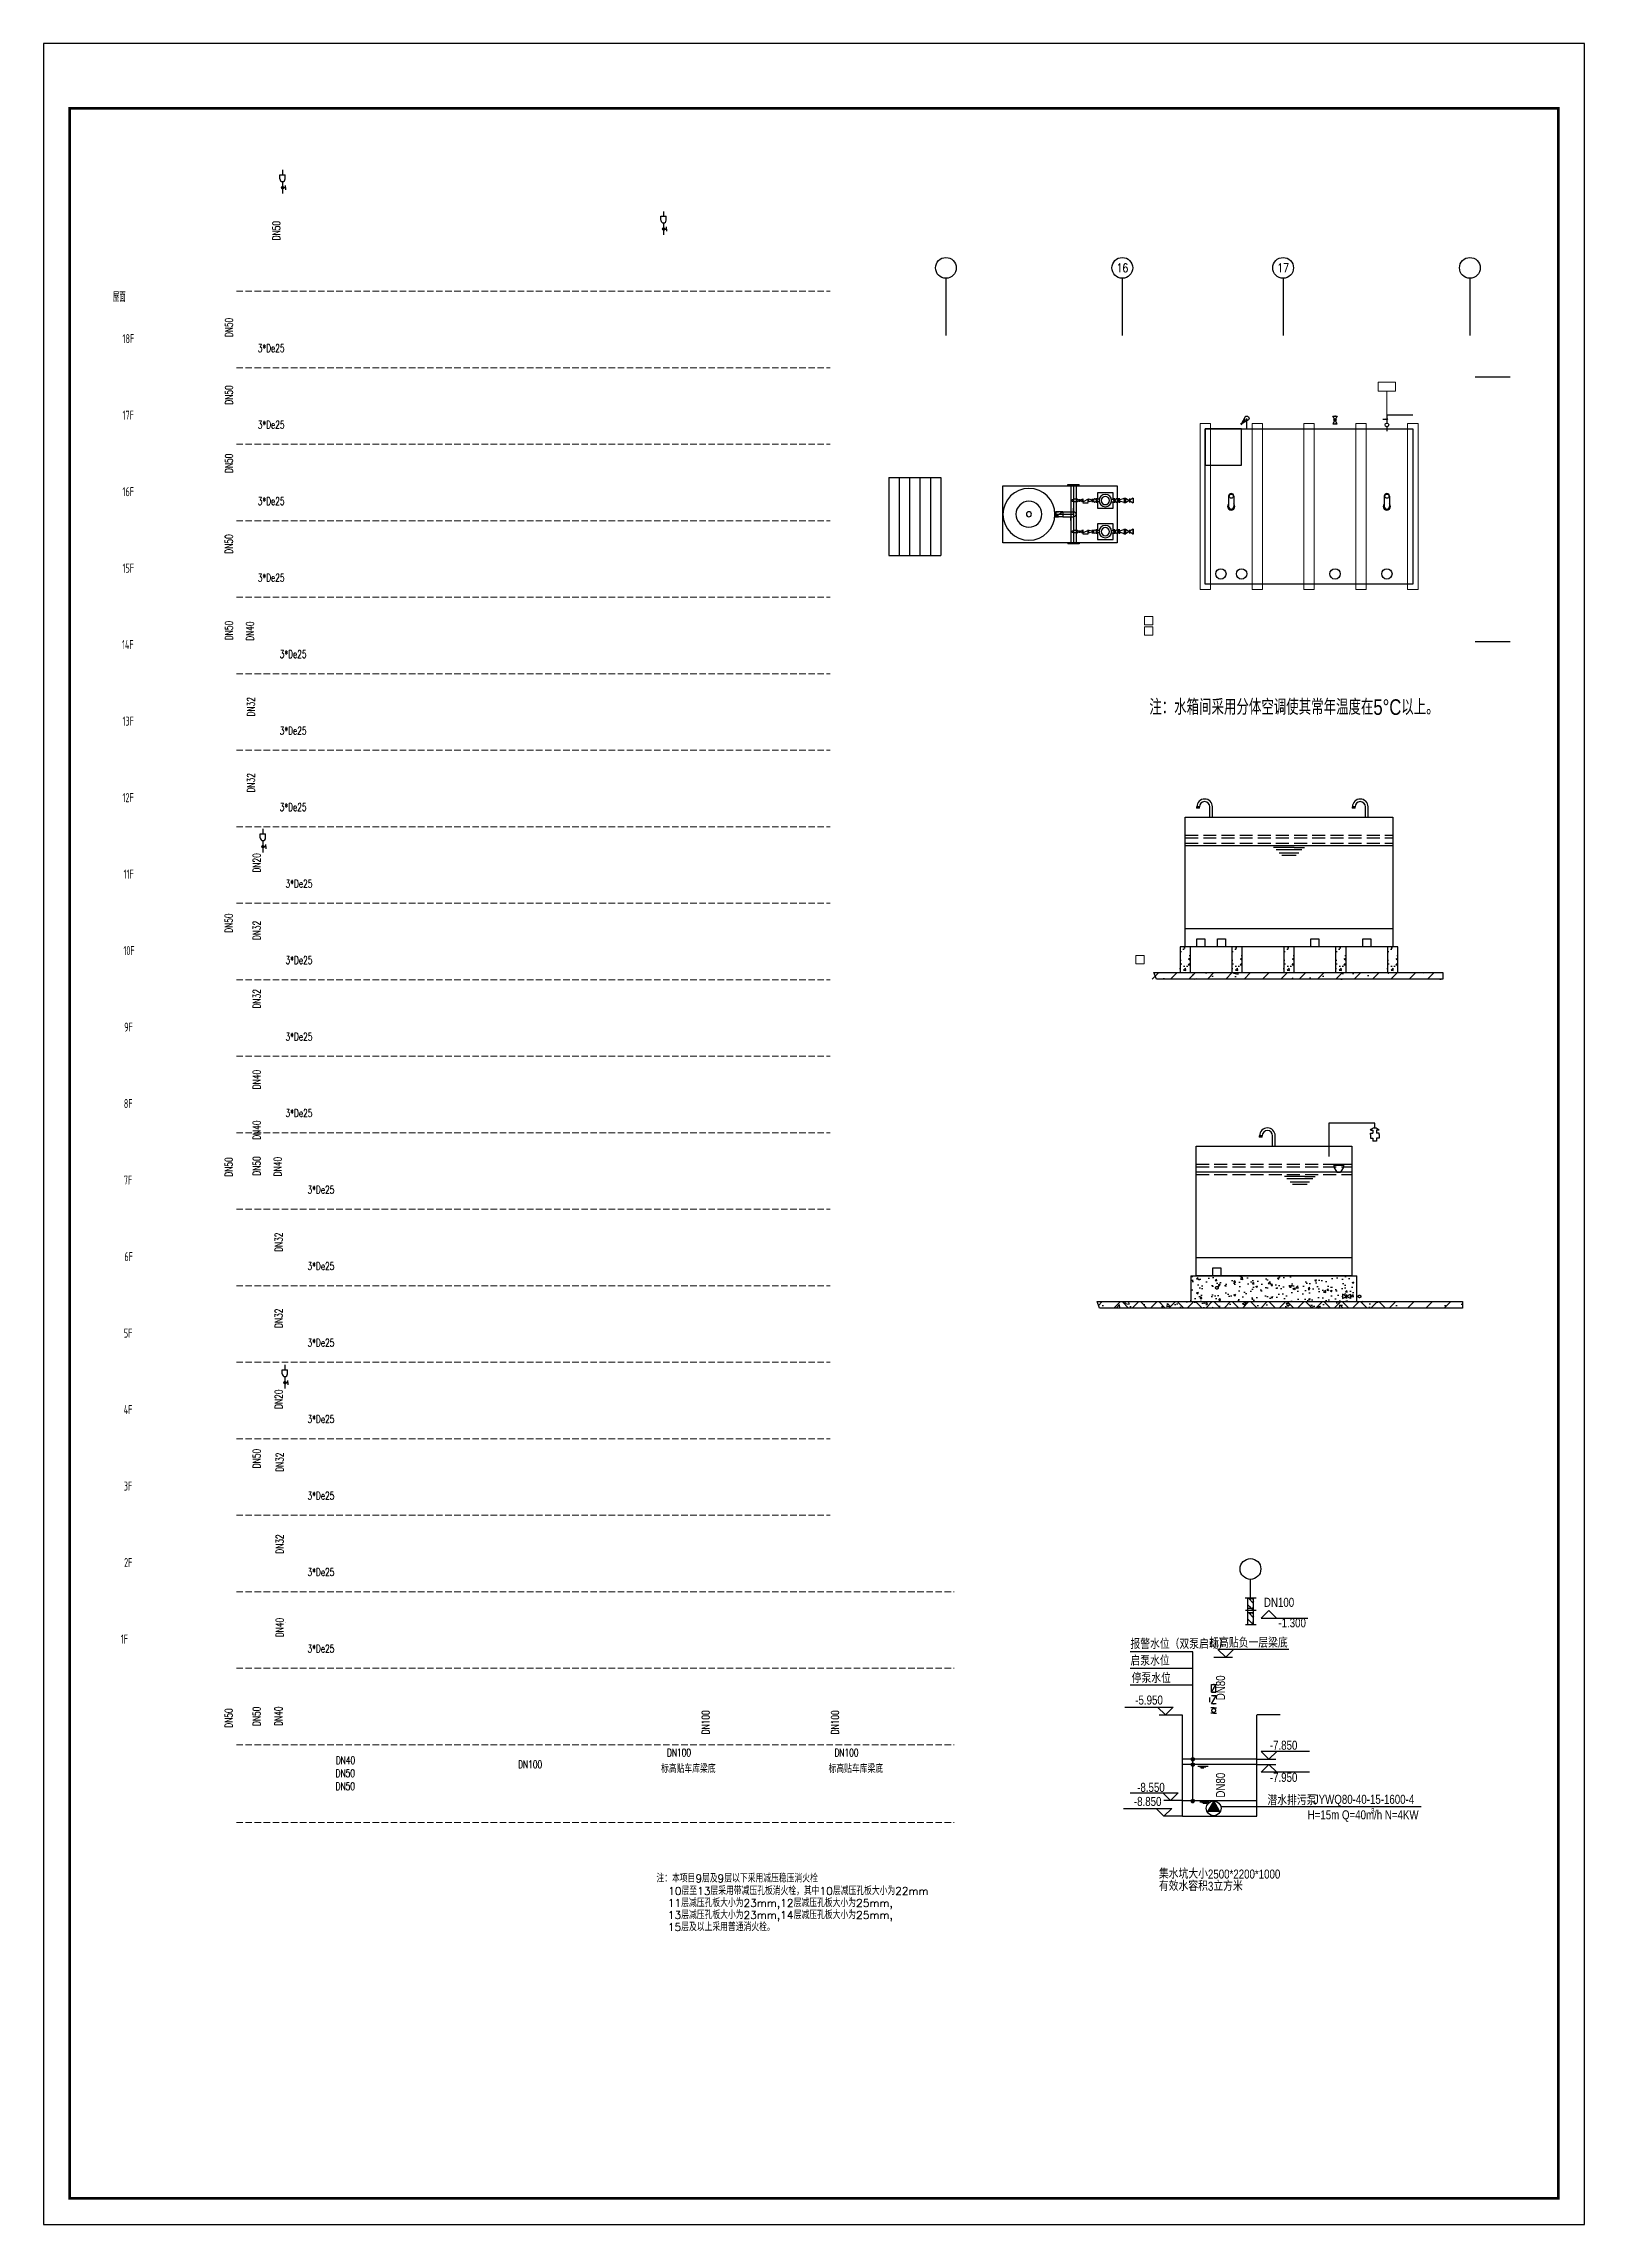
# Model space of a CAD drawing. Extents: x 115549 to 768939, y -502199 to 402497.
# Drawn here: x 181745 to 241145, y -136803 to -52703 of the extents above; entities that cross this region are included whole.
import ezdxf
from ezdxf.enums import TextEntityAlignment as Align

# ---------------------------------------------------------------- set-up
doc = ezdxf.new("R2010")
doc.units = 0
doc.header["$LTSCALE"] = 1000
doc.header["$MEASUREMENT"] = 0
for name, pattern in [('__DASH', [0.35, 0.25, -0.1]), ('CENTER2', [1.125, 0.75, -0.125, 0.125, -0.125]), ('DASH', [0.35, 0.25, -0.1])]:
    doc.linetypes.add(name, pattern=pattern)
for name, color, linetype in [('AXIS', 3, 'Continuous'), ('AXIS_TEXT', 7, 'Continuous'), ('DET1', 1, 'Continuous'), ('DIM1', 3, 'Continuous'), ('EQUIP_管件', 7, 'Continuous'), ('EQUIP_阀门', 7, 'Continuous'), ('G', 3, 'Continuous'), ('Gps-给水设备', 2, 'Continuous'), ('GPS-给水高压', 90, 'Continuous'), ('GPS-设备', 2, 'Continuous'), ('gps-附件', 4, 'Continuous'), ('GPS－标注', 4, 'Continuous'), ('PIPE-双管', 4, 'Continuous'), ('PIPE-废水', 31, 'DASH'), ('PIPE-消防', 1, 'CENTER2'), ('PIPE-给水', 3, 'Continuous'), ('PUB_TEXT', 7, 'Continuous'), ('PUB_TITLE', 4, 'Continuous'), ('S_SURFACE', 6, 'Continuous'), ('TWT_DOTE', 5, 'Continuous'), ('TWT_TEXT', 7, 'Continuous'), ('VALVE_喷淋', 7, 'Continuous'), ('VALVE_废水', 7, 'Continuous'), ('WINDOW', 4, 'Continuous'), ('剪力墙', 252, 'Continuous'), ('填充', 8, 'Continuous'), ('校审', 1, 'Continuous'), ('楼板填充', 8, 'Continuous')]:
    doc.layers.add(name, color=color, linetype=linetype)
doc.layers.add('水箱条件', color=6, linetype='Continuous', lineweight=9)
doc.layers.add('给排水', color=6, linetype='Continuous', lineweight=9)
doc.styles.add('_TCH_AXIS', font='COMPLEX', dxfattribs={"bigfont": 'GBCBIG'})
doc.styles.add('_TCH_DIM', font='SIMPLEX', dxfattribs={"bigfont": 'GBCBIG'})
doc.styles.add('_TEL_DIM', font='SIMPLEX', dxfattribs={"width": 0.8, "height": 3.5, "bigfont": 'HZTXT'})
doc.styles.add('COMPLEX', font='COMPLEX')
doc.styles.get("Standard").update_dxf_attribs({"font": 'gbenor.shx', "bigfont": 'gbcbig.shx'})
doc.styles.add('给排水', font='sim.shx', dxfattribs={"width": 0.8, "bigfont": 'hztxt.shx'})

msp = doc.modelspace()

# ---------------------------------------------------------------- texts
at = {"color": 7, "style": '_TEL_DIM', "width": 0.8}
for s, p in [('报警水位（双泵启动）', (223644.5, -114606.9)), ('启泵水位', (223644.5, -115250.5)), ('停泵水位', (223692.9, -115924.1)), ('潜水排污泵', (228925.1, -120633.3))]:
    msp.add_text(s, height=350, dxfattribs=at).set_placement(p)
at = {"layer": 'PUB_TEXT', "width": 0.7}
for s, p in [('屋面', (184415.3, -62656.8)), ('18F', (184787.7, -64255.8)), ('17F', (184787.7, -67205.8)), ('16F', (184787.7, -70155.8)), ('15F', (184787.7, -73105.8)), ('14F', (184767.3, -76055.8)), ('13F', (184787.7, -79005.8)), ('12F', (184787.7, -81955.8)), ('11F', (184828.5, -84905.8)), ('10F', (184822.7, -87855.8)), ('9F', (184851.5, -90805.8)), ('8F', (184837.3, -93755.8)), ('7F', (184837.3, -96705.8)), ('6F', (184859.9, -99655.8)), ('5F', (184837.3, -102605.8)), ('4F', (184834.3, -105555.8)), ('3F', (184837.3, -108505.8)), ('2F', (184846.9, -111455.8)), ('1F', (184719.9, -114405.8))]:
    msp.add_text(s, height=350, rotation=360, dxfattribs=at).set_placement(p)
at = {"layer": 'TWT_TEXT', "style": '_TCH_DIM', "width": 0.705882}
for s, height, p in [('DN50', 297.5, (190864.2, -60289.6)), ('DN50', 297.5, (189036.9, -64021.7)), ('DN50', 297.5, (189036.9, -66626.5)), ('DN50', 297.5, (189036.9, -69263.5)), ('DN50', 300, (189036.9, -72377.9)), ('DN50', 297.5, (189036.9, -75710.5)), ('DN40', 297.5, (189848.1, -75733)), ('DN32', 297.5, (189883.6, -78649.8)), ('DN32', 297.5, (189883.6, -81583.8)), ('DN20', 297.5, (190109.1, -84671.7)), ('DN50', 297.5, (189030.1, -86994.1)), ('DN32', 297.5, (190109.1, -87276.5)), ('DN32', 297.5, (190109.1, -89913.5)), ('DN40', 300, (190109.1, -93027.9)), ('DN40', 297.5, (190109.1, -94978)), ('DN50', 297.5, (189030.1, -96398.7)), ('DN50', 297.5, (190109.1, -96360.5)), ('DN40', 297.5, (190920.3, -96383)), ('DN32', 297.5, (190955.8, -99299.8)), ('DN32', 297.5, (190955.8, -102233.8)), ('DN20', 297.5, (190955.8, -105356.4)), ('DN50', 297.5, (190102.3, -107644.1)), ('DN32', 297.5, (190995.1, -107783.3)), ('DN32', 297.5, (190995.1, -110939.8)), ('DN40', 297.5, (190995.1, -114159.2)), ('DN50', 297.5, (190102.3, -117583.8)), ('DN40', 297.5, (190949, -117578.5)), ('DN50', 297.5, (189030.1, -117649.9)), ('DN100', 297.5, (207415.8, -117906.3)), ('DN100', 297.5, (212406.1, -117906.3))]:
    msp.add_text(s, height=height, rotation=90, dxfattribs=at).set_placement(p)
at = {"layer": 'TWT_TEXT', "style": '_TCH_DIM'}
for s, width, p in [('3*De25', 0.705882, (190000.3, -64596.6)), ('3*De25', 0.705882, (190000.3, -67546.6)), ('3*De25', 0.705882, (190000.3, -70496.6)), ('3*De25', 0.705882, (190000.3, -73446.6)), ('3*De25', 0.705882, (190847, -76396.6)), ('3*De25', 0.705882, (190847, -79346.6)), ('3*De25', 0.705882, (190847, -82296.6)), ('3*De25', 0.705882, (191072.5, -85246.6)), ('3*De25', 0.705882, (191072.5, -88196.6)), ('3*De25', 0.705882, (191072.5, -91146.6)), ('3*De25', 0.705882, (191072.5, -94096.6)), ('3*De25', 0.705882, (191919.2, -97046.6)), ('3*De25', 0.705882, (191919.2, -99996.6)), ('3*De25', 0.705882, (191919.2, -102946.6)), ('3*De25', 0.705882, (191919.2, -105896.6)), ('3*De25', 0.705882, (191919.2, -108846.6)), ('3*De25', 0.705882, (191919.2, -111796.6)), ('3*De25', 0.705882, (191919.2, -114746.6)), ('DN100', 0.705882, (205778.5, -118757)), ('DN100', 0.705882, (212235.2, -118757)), ('DN50', 0.705882, (193000.7, -119552.9)), ('DN40', 0.705882, (193010.3, -119052.4)), ('DN100', 0.705882, (200036.9, -119214.2)), ('标高贴车库梁底', 1.01, (205549.1, -119389.7)), ('标高贴车库梁底', 1.01, (212005.8, -119389.7)), ('DN50', 0.705882, (193000.7, -120053.5)), ('注：本项目9层及9层以下采用减压稳压消火栓', 1.01, (205369.9, -123611.6)), ('11层减压孔板大小为23mm,12层减压孔板大小为25mm,', 1.01, (205810, -124558.9)), ('10层至13层采用带减压孔板消火栓，其中10层减压孔板大小为22mm', 1.01, (205821.1, -124094.4)), ('13层减压孔板大小为23mm,14层减压孔板大小为25mm,', 1.01, (205810, -125023.3)), ('15层及以上采用普通消火栓。', 1.01, (205810, -125487.7))]:
    msp.add_text(s, height=297.5, dxfattribs=dict(at, width=width)).set_placement(p)
at = {"layer": 'TWT_TEXT', "color": 3, "style": '给排水', "width": 0.8}
msp.add_text('DN100', height=350, dxfattribs=at).set_placement((229374.4, -112987.9), align=Align.CENTER)
for s, height, p in [('-1.300', 350, (229348, -113777.7)), ('JYWQ80-40-15-1600-4', 350, (230714.4, -120584.8)), ('H=15m Q=40m/h N=4KW', 350, (230477.9, -121182.8)), ('3', 175, (232924.8, -120926.2)), ('集水坑大小2500*2200*1000', 350, (224742.5, -123468.9)), ('有效水容积3立方米', 350, (224742.5, -123938.4))]:
    msp.add_text(s, height=height, dxfattribs=at).set_placement(p)
for s, p in [('标高贴负一层梁底', (229707.9, -114558.6)), ('-5.950', (224893.5, -116756.6)), ('-7.850', (230080.5, -118498.4)), ('-7.950', (230080.5, -119738)), ('-8.550', (224967, -120124.3)), ('-8.850', (224840, -120667.1))]:
    msp.add_text(s, height=350, dxfattribs=at).set_placement(p, align=Align.RIGHT)
for p in [(227293, -116110.8), (227293, -119865.3, 3000)]:
    msp.add_text('DN80', height=350, rotation=90, dxfattribs=at).set_placement(p, align=Align.CENTER)

# ---------------------------------------------------------------- blocks, each defined once
blk = doc.blocks.new('*X1063')
at = {"color": 0}
for p, q in [((67765, 41337), (67838, 41410)), ((67846, 41260), (67765, 41341)), ((67766, 41321), (67854, 41409)), ((67828, 41261), (67766, 41323)), ((67861, 41263), (67768, 41356)), ((67769, 41358), (67817, 41406)), ((67770, 41307), (67868, 41405)), ((67874, 41268), (67773, 41369)), ((67776, 41295), (67880, 41399)), ((67799, 41272), (67777, 41294)), ((67885, 41275), (67780, 41380)), ((67784, 41285), (67890, 41391)), ((67894, 41283), (67788, 41389)), ((67793, 41277), (67898, 41382)), ((67902, 41293), (67798, 41397)), ((67804, 41269), (67906, 41371)), ((67908, 41304), (67809, 41403)), ((67816, 41264), (67911, 41359)), ((67913, 41318), (67822, 41408)), ((67830, 41261), (67914, 41345)), ((67915, 41333), (67838, 41410)), ((67848, 41260), (67914, 41327)), ((67913, 41353), (67858, 41408)), ((67872, 41267), (67908, 41303))]:
    blk.add_line(p, q, dxfattribs=at)
blk = doc.blocks.new('$Standard$00000035')
at = {"layer": 'DET1'}
for p, q in [((-121, 856), (121, 856)), ((-121, 663), (-121, 856)), ((36, 264), (132, 264)), ((121, 663), (121, 856)), ((132, 264), (132, 367)), ((132, 264), (132, 161))]:
    blk.add_line(p, q, dxfattribs=at)
blk.add_circle((0, 264), 53.3, dxfattribs=at)
blk.add_arc((0, 663), 121, 180, 0, dxfattribs=at)
at = {"layer": 'G', "linetype": 'Continuous'}
for p, q in [((0, 1075), (0, 856)), ((0, 539), (0, 0))]:
    blk.add_line(p, q, dxfattribs=at)
at = {"layer": 'DET1', "xscale": 0.6826941818217165, "yscale": 0.6826941818217165, "zscale": 0.6826941818217165}
blk.add_blockref('*X1063', (-46313, -27955), dxfattribs=at)
blk = doc.blocks.new('$ATTACHMENT$00000350')
at = {"color": 6, "xscale": 0.7000000000116415, "yscale": 0.7000000000116415, "zscale": 0.7000000000116415}
blk.add_blockref('$Standard$00000035', (0, 0), dxfattribs=at)
blk = doc.blocks.new('$VALVE$00000447')
for p, q in [((-82, 0), (-82, 90)), ((-82, 0), (-82, -90)), ((82, 0), (82, 90)), ((82, 0), (82, -90))]:
    blk.add_line(p, q)
blk.add_circle((0, 0), 60.1)
for p in [(-82, 0), (82, 0)]:
    blk.add_point(p)
blk = doc.blocks.new('$VALVE$00000315')
blk.add_line((-75, 125), (75, 125))
blk.add_lwpolyline([(-125, -75), (-125, 75), (125, -75), (125, 75)])
for p in [(-125, 0), (125, 0)]:
    blk.add_point(p)
blk.add_solid([(0, 125), (0, 150), (75, 125)])
blk = doc.blocks.new('$VALVE$00000316')
for p, q in [((-125, 72), (125, -72)), ((-125, 72), (-125, -72)), ((-125, 72), (125, 72)), ((125, 72), (125, -72)), ((-125, -72), (125, -72))]:
    blk.add_line(p, q)
at = {"const_width": 21.1}
blk.add_lwpolyline([(-11, 0, 1), (11, 0, 1)], format="xyb", close=True, dxfattribs=at)
for p in [(-125, 0), (125, 0)]:
    blk.add_point(p)
at = {"color": 7, "flags": 9}
for tag in ['XSIZE', 'YSIZE']:
    blk.add_attdef(tag, (0, 0), '', height=0.5, dxfattribs=at)
blk = doc.blocks.new('_AXISO')
blk.add_circle((0, 0), 0.5)
at = {"layer": 'AXIS_TEXT', "style": 'COMPLEX', "width": 1.041667}
blk.add_attdef('A', text='', height=0.56, dxfattribs=at).set_placement((-0.25, -0.28), (0.25, -0.28), align=Align.FIT)
blk = doc.blocks.new('fsdfrew')
at = {"layer": '水箱条件'}
for points in [[(3534011, 801065), (3534211, 801065), (3534211, 797865), (3534011, 797865)], [(3535011, 801065), (3535211, 801065), (3535211, 797865), (3535011, 797865)], [(3536011, 801065), (3536211, 801065), (3536211, 797865), (3536011, 797865)], [(3537011, 801065), (3537211, 801065), (3537211, 797865), (3537011, 797865)], [(3538011, 801065), (3538211, 801065), (3538211, 797865), (3538011, 797865)], [(3538111, 800965), (3538111, 797965), (3534111, 797965), (3534111, 800965)]]:
    blk.add_lwpolyline(points, close=True, dxfattribs=at)
blk = doc.blocks.new('$VALVE$00000296')
for points in [[(-125, 72), (-125, -72), (125, 72), (125, -72), (-125, 72)], [(0, 60), (0, -64)]]:
    blk.add_lwpolyline(points)
for p in [(-125, 0), (125, 0)]:
    blk.add_point(p)
blk = doc.blocks.new('$VALVE$00000642')
for p, q in [((-0.87, 0.5), (0.87, 0.5)), ((-0.87, 0.5), (0.87, -0.5)), ((-0.87, 0.5), (-0.87, -0.5)), ((0.87, 0.5), (0.87, -0.5)), ((-0.87, -0.5), (0.87, -0.5))]:
    blk.add_line(p, q)
at = {"const_width": 0.146}
blk.add_lwpolyline([(-0.07, 0, 1), (0.07, 0, 1)], format="xyb", close=True, dxfattribs=at)
for p in [(-0.87, 0), (0.87, 0)]:
    blk.add_point(p)
at = {"color": 7, "flags": 9}
for tag in ['YSIZE', 'XSIZE']:
    blk.add_attdef(tag, (0, 0), '', height=0.00347, dxfattribs=at)
blk = doc.blocks.new('fiojfr')
at = {"layer": 'PIPE-双管'}
for p, q in [((732, 0), (732, 22)), ((952, 22), (732, 22)), ((952, 0), (732, 0)), ((792, 0), (792, -1100)), ((892, 0), (892, -1100)), ((952, 0), (952, 22)), ((792, -430), (792, -670)), ((1048, -500), (842, -500)), ((1048, -600), (842, -600)), ((892, -430), (892, -500)), ((892, -670), (892, -600)), ((1203, -500), (1129, -500)), ((1203, -600), (1129, -600)), ((732, -1100), (952, -1100)), ((732, -1100), (732, -1122)), ((732, -1122), (952, -1122)), ((952, -1100), (952, -1122))]:
    blk.add_line(p, q, dxfattribs=at)
at = {"layer": 'TWT_DOTE'}
for p, q in [((842, 0), (842, -1100)), ((842, -550), (842, -430)), ((842, -550), (842, -670)), ((1200, -550), (846, -550))]:
    blk.add_line(p, q, dxfattribs=at)
at = {"layer": 'WINDOW'}
blk.add_lwpolyline([(0, 0), (0, -1100), (2200, -1100), (2200, 0)], close=True, dxfattribs=at)
at = {"layer": '剪力墙', "color": 3}
for p, q in [((-311, -240, 0), (-311, -327, 0)), ((-311, -240, 0), (-311, -327, 0)), ((-161, -240, 0), (-311, -327, 0)), ((-311, -240, 0), (-161, -327, 0)), ((-236, -248, 0), (-236, -322, 0)), ((-161, -339, 0), (-161, -230, 0)), ((-161, -240, 0), (-161, -327, 0)), ((-144, -339, 0), (-144, -230, 0)), ((-144, -230, 0), (-144, -339, 0)), ((-144, -230, 0), (-144, -339, 0)), ((-144, -243, 0), (-43, -273, 0)), ((-144, -326, 0), (-43, -297, 0)), ((-43, -285), (-43, -240)), ((-43, -320, 0), (-43, -249, 0)), ((-43, -285), (-43, -330)), ((-32, -285), (-32, -240)), ((-32, -285), (-32, -330)), ((50, -285), (50, -240)), ((50, -285), (50, -330)), ((62, -285), (62, -240)), ((110, -261), (62, -261)), ((62, -285), (62, -330)), ((110, -308), (62, -308)), ((344, -261), (384, -261)), ((344, -308), (384, -308)), ((384, -285), (384, -240)), ((384, -285), (384, -330)), ((396, -285), (396, -240)), ((396, -285), (396, -330)), ((462, -285), (462, -250)), ((462, -319), (462, -250)), ((473, -285), (473, -250)), ((473, -319), (473, -250)), ((473, -276), (543, -261)), ((473, -294), (543, -308)), ((543, -319), (543, -250)), ((555, -319), (555, -250)), ((555, -261), (656, -308)), ((555, -336), (658, -336)), ((656, -319), (656, -250)), ((667, -319), (667, -250)), ((667, -308), (768, -261)), ((667, -261), (768, -308)), ((718, -308), (718, -261)), ((768, -319), (768, -250)), ((780, -319), (780, -250)), ((780, -261), (842, -261)), ((780, -308), (842, -308)), ((816, -261), (842, -261)), ((816, -261), (842, -261)), ((816, -308), (842, -308)), ((816, -308), (842, -308)), ((-311, -939, 0), (-311, -830, 0)), ((-311, -840, 0), (-311, -927, 0)), ((-311, -840, 0), (-311, -927, 0)), ((-311, -840, 0), (-161, -927, 0)), ((-161, -840, 0), (-311, -927, 0)), ((-161, -939, 0), (-161, -830, 0)), ((-161, -840, 0), (-161, -927, 0)), ((-144, -830, 0), (-144, -939, 0)), ((-144, -830, 0), (-144, -939, 0)), ((-144, -939, 0), (-144, -830, 0)), ((-43, -885), (-43, -840)), ((-32, -885), (-32, -840)), ((50, -885), (50, -840)), ((62, -885), (62, -840)), ((384, -885), (384, -840)), ((396, -885), (396, -840)), ((-236, -848, 0), (-236, -922, 0)), ((-144, -843, 0), (-43, -873, 0)), ((-144, -926, 0), (-43, -897, 0)), ((-43, -920, 0), (-43, -849, 0)), ((-43, -885), (-43, -930)), ((-32, -885), (-32, -930)), ((50, -885), (50, -930)), ((110, -861), (62, -861)), ((62, -885), (62, -930)), ((110, -908), (62, -908)), ((344, -861), (384, -861)), ((344, -908), (384, -908)), ((384, -885), (384, -930)), ((396, -885), (396, -930)), ((462, -919), (462, -850)), ((462, -885), (462, -850)), ((473, -919), (473, -850)), ((473, -885), (473, -850)), ((473, -876), (543, -861)), ((473, -894), (543, -908)), ((543, -919), (543, -850)), ((555, -919), (555, -850)), ((555, -861), (656, -908)), ((555, -936), (658, -936)), ((656, -919), (656, -850)), ((667, -919), (667, -850)), ((667, -861), (768, -908)), ((667, -908), (768, -861)), ((718, -908), (718, -861)), ((768, -919), (768, -850)), ((780, -919), (780, -850)), ((780, -861), (842, -861)), ((780, -907), (842, -907)), ((816, -861), (842, -861)), ((816, -861), (842, -861)), ((816, -907), (842, -907)), ((816, -907), (842, -907))]:
    blk.add_line(p, q, dxfattribs=at)
for points in [[(77, -261), (77, -135), (377, -135), (377, -261)], [(377, -308), (377, -435), (77, -435), (77, -308)], [(77, -861), (77, -735), (377, -735), (377, -861)], [(377, -908), (377, -1035), (77, -1035), (77, -908)]]:
    blk.add_lwpolyline(points, dxfattribs=at)
for points in [[(658, -336, 0, 10, 0), (627, -336, 10, 10, 0)], [(658, -936, 0, 10, 0), (627, -936, 10, 10, 0)]]:
    blk.add_lwpolyline(points, format="xyseb", dxfattribs=at)
for centre, radius in [((9, -285), 30), ((227, -285), 119), ((227, -285), 79.8), ((428, -285), 30), ((1700, -550), 500), ((1700, -550), 250), ((227, -885), 119), ((227, -885), 79.8), ((1700, -550), 50), ((9, -885), 30), ((428, -885), 30)]:
    blk.add_circle(centre, radius, dxfattribs=at)
for centre, radius, start, end in [((842, -285), 23.4, 270, 90), ((842, -550), 50, 90, 270), ((842, -884), 23.4, 270, 90)]:
    blk.add_arc(centre, radius, start, end, dxfattribs=at)
at = {"layer": 'EQUIP_阀门', "xscale": 75.05553499469534, "yscale": 100, "zscale": 75.05553499469534}
blk.add_blockref('$VALVE$00000642', (1113, -550), dxfattribs=at)
blk = doc.blocks.new('gsgth')
for p, q in [((1283174, -67716), (1283212, -67678)), ((1283318, -67822), (1283193, -67697)), ((1283318, -67822), (1283193, -67697)), ((1283318, -67917), (1283193, -67697)), ((1283413, -67822), (1283193, -67697))]:
    blk.add_line(p, q)
blk.add_circle((1283366, -67870), 67.2)
blk = doc.blocks.new('gsdhydj')
at = {"rotation": 270}
blk.add_blockref('gsgth', (1351630, 1215639), dxfattribs=at)
blk = doc.blocks.new('1')
for p, q in [((341980, 153948), (342980, 153948)), ((341980, 152448), (342980, 152448))]:
    blk.add_line(p, q)
for points in [[(352080, 154891), (352080, 151891), (348080, 151891), (348080, 154891)], [(346380, 152692), (344180, 152692), (344180, 153792), (346380, 153792)]]:
    blk.add_lwpolyline(points, close=True)
for points in [[(341980, 153948), (341980, 152448)], [(342180, 153948), (342180, 152448)], [(342380, 153948), (342380, 152448)], [(342580, 153948), (342580, 152448)], [(342780, 153948), (342780, 152448)], [(342980, 153948), (342980, 152448)]]:
    blk.add_lwpolyline(points)
for centre in [(348380, 152091), (348780, 152091), (350580, 152091), (351580, 152091)]:
    blk.add_circle(centre, 100)
at = {"layer": 'AXIS'}
for p, q in [((343080, 157793), (343080, 156691)), ((346480, 157793), (346480, 156691)), ((349580, 157793), (349580, 156691)), ((353180, 157793), (353180, 156691)), ((353280, 155891), (353954, 155891)), ((353280, 150791), (353954, 150791))]:
    blk.add_line(p, q, dxfattribs=at)
at = {"layer": 'Gps-给水设备'}
for p, q in [((348530, 153591), (348530, 153391)), ((348630, 153591), (348630, 153391)), ((351530, 153591), (351530, 153391)), ((351630, 153591), (351630, 153391))]:
    blk.add_line(p, q, dxfattribs=at)
for centre, radius, start, end in [((348580, 153591), 50, 0, 180), ((351580, 153591), 50, 0, 180), ((348580, 153391), 70, 135.5847, 44.4153), ((348580, 153391), 50, 180, 0), ((351580, 153391), 70, 135.5847, 44.4153), ((351580, 153391), 50, 180, 0)]:
    blk.add_arc(centre, radius, start, end, dxfattribs=at)
at = {"layer": 'GPS-给水高压', "color": 90}
blk.add_line((348880, 154891), (348880, 155091), dxfattribs=at)
at = {"layer": 'gps-附件'}
for centre in [(348580, 153591), (351580, 153591)]:
    blk.add_circle(centre, 40, dxfattribs=at)
at = {"layer": 'VALVE_喷淋'}
for p, q in [((351505, 155078, 15), (351580, 155078, 15)), ((352083, 155155, 8), (351580, 155155, 8)), ((351580, 155155, 8), (351580, 155005, 22)), ((351580, 154925, 29), (351580, 154846, 36))]:
    blk.add_line(p, q, dxfattribs=at)
for centre, radius in [((351580, 154965, 25), 35), ((351580, 155078, 15), 11.3)]:
    blk.add_circle(centre, radius, dxfattribs=at)
at = {"layer": '填充'}
blk.add_lwpolyline([(348780, 154891), (348080, 154891), (348080, 154191), (348780, 154191)], close=True, dxfattribs=at)
at = {"layer": '给排水'}
blk.add_line((351580, 155155, 8), (351580, 155615, -53), dxfattribs=at)
at = {"layer": '给排水', "elevation": 36}
blk.add_lwpolyline([(351413, 155615), (351747, 155615), (351747, 155791), (351413, 155791)], close=True, dxfattribs=at)
at = {"layer": '给排水'}
for points in [[(346907, 151111), (347067, 151111), (347067, 151273), (346907, 151273)], [(346907, 150911), (347067, 150911), (347067, 151072), (346907, 151072)]]:
    blk.add_lwpolyline(points, close=True, dxfattribs=at)
at = {"xscale": -1}
blk.add_blockref('fiojfr', (346380, 153792), dxfattribs=at)
at = {"layer": 'AXIS', "xscale": 400, "yscale": 400, "zscale": 400}
for p in [(343080, 157993), (353180, 157993)]:
    blk.add_blockref('_AXISO', p, dxfattribs=at)
at = {"layer": 'AXIS'}
ref = blk.add_blockref('_AXISO', (346480, 157993), dxfattribs=dict(at, xscale=400, yscale=400, zscale=400))
ref.add_attrib('A', '16', dxfattribs={"layer": 'AXIS_TEXT', "height": 164.2, "style": '_TCH_AXIS'}).set_placement((346367, 157911), (346594, 157911), align=Align.FIT)
ref = blk.add_blockref('_AXISO', (349580, 157993), dxfattribs=dict(at, xscale=400, yscale=400, zscale=400))
ref.add_attrib('A', '17', dxfattribs={"layer": 'AXIS_TEXT', "height": 164.2, "style": '_TCH_AXIS'}).set_placement((349466, 157911), (349693, 157911), align=Align.FIT)
at = {"layer": 'VALVE_喷淋', "xscale": 0.6399999998975545, "yscale": 0.6399999998975545, "zscale": 0.6399999998975545, "rotation": 180}
blk.add_blockref('gsdhydj', (1170486, 111746, -1500), dxfattribs=at)
at = {"layer": 'VALVE_废水', "xscale": 0.6, "yscale": -0.6, "zscale": 0.6, "rotation": 270.0000000002431}
blk.add_blockref('$VALVE$00000296', (350580, 155061), dxfattribs=at)
at = {"layer": '填充', "xscale": -1}
blk.add_blockref('fsdfrew', (3886191, -646074), dxfattribs=at)
at = {"layer": 'TWT_TEXT', "style": '给排水', "width": 0.8}
blk.add_text('注：水箱间采用分体空调使其常年温度在5°C以上。', height=300, dxfattribs=at).set_placement((347000, 149374))
blk = doc.blocks.new('4')
at = {"layer": 'S_SURFACE'}
h = blk.add_hatch(dxfattribs=at)
h.set_pattern_fill('混凝土', color=252, scale=50, style=0)
h.set_pattern_definition([(50, (-2046968.7, 220705.8), (358.63009, -31.376067), [37.5, -412.5]), (355, (-2046968.7, 220705.8), (-69.375667, 376.096067), [30, -330]), (100.4514, (-2046938.8, 220703.2), (289.25469, 344.71977), [31.870095, -350.571056]), (46.1842, (-2046968.7, 220805.8), (533.620524, -82.75951), [56.25, -618.75]), (96.6356, (-2046924.23, 220798.9), (467.33135, 487.05894), [47.80514, -525.8565]), (351.1842, (-2046968.7, 220805.8), (467.33097, 487.0593), [45, -495]), (21, (-2046918.7, 220780.8), (298.453526, -201.309445), [37.5, -412.5]), (326, (-2046918.7, 220780.8), (121.657666, 362.57502), [30, -330]), (71.4514, (-2046893.83, 220764.04), (420.111314, 161.26525), [31.870095, -350.571056]), (37.5, (-2046968.7, 220705.81), (6.079928, 166.446927), [0, -326, 0, -335, 0, -331.25]), (7.5, (-2046968.7, 220705.81), (131.534769, 197.205856), [0, -191, 0, -318.5, 0, -126.25]), (327.5, (-2047080.2, 220705.81), (266.911218, -11.277436), [0, -125, 0, -390, 0, -517.5]), (317.5, (-2047130.2, 220705.81), (291.593085, 50.052491), [0, -162.5, 0, -259, 0, -367.5])])
h.paths.add_polyline_path([(323528, 55142), (323728, 55142), (323728, 54642), (323528, 54642)])
h = blk.add_hatch(dxfattribs=at)
h.set_pattern_fill('混凝土', color=252, scale=50, style=0)
h.set_pattern_definition([(50, (-2045968.7, 220705.8), (358.63009, -31.376067), [37.5, -412.5]), (355, (-2045968.7, 220705.8), (-69.375667, 376.096067), [30, -330]), (100.4514, (-2045938.8, 220703.2), (289.25469, 344.71977), [31.870095, -350.571056]), (46.1842, (-2045968.7, 220805.8), (533.620524, -82.75951), [56.25, -618.75]), (96.6356, (-2045924.23, 220798.9), (467.33135, 487.05894), [47.80514, -525.8565]), (351.1842, (-2045968.7, 220805.8), (467.33097, 487.0593), [45, -495]), (21, (-2045918.7, 220780.8), (298.453526, -201.309445), [37.5, -412.5]), (326, (-2045918.7, 220780.8), (121.657666, 362.57502), [30, -330]), (71.4514, (-2045893.83, 220764.04), (420.111314, 161.26525), [31.870095, -350.571056]), (37.5, (-2045968.7, 220705.81), (6.079928, 166.446927), [0, -326, 0, -335, 0, -331.25]), (7.5, (-2045968.7, 220705.81), (131.534769, 197.205856), [0, -191, 0, -318.5, 0, -126.25]), (327.5, (-2046080.2, 220705.81), (266.911218, -11.277436), [0, -125, 0, -390, 0, -517.5]), (317.5, (-2046130.2, 220705.81), (291.593085, 50.052491), [0, -162.5, 0, -259, 0, -367.5])])
h.paths.add_polyline_path([(324528, 55142), (324728, 55142), (324728, 54642), (324528, 54642)])
h = blk.add_hatch(dxfattribs=at)
h.set_pattern_fill('混凝土', color=252, scale=50, style=0)
h.set_pattern_definition([(50, (-2044968.7, 220705.8), (358.63009, -31.376067), [37.5, -412.5]), (355, (-2044968.7, 220705.8), (-69.375667, 376.096067), [30, -330]), (100.4514, (-2044938.8, 220703.2), (289.25469, 344.71977), [31.870095, -350.571056]), (46.1842, (-2044968.7, 220805.8), (533.620524, -82.75951), [56.25, -618.75]), (96.6356, (-2044924.23, 220798.9), (467.33135, 487.05894), [47.80514, -525.8565]), (351.1842, (-2044968.7, 220805.8), (467.33097, 487.0593), [45, -495]), (21, (-2044918.7, 220780.8), (298.453526, -201.309445), [37.5, -412.5]), (326, (-2044918.7, 220780.8), (121.657666, 362.57502), [30, -330]), (71.4514, (-2044893.83, 220764.04), (420.111314, 161.26525), [31.870095, -350.571056]), (37.5, (-2044968.7, 220705.81), (6.079928, 166.446927), [0, -326, 0, -335, 0, -331.25]), (7.5, (-2044968.7, 220705.81), (131.534769, 197.205856), [0, -191, 0, -318.5, 0, -126.25]), (327.5, (-2045080.2, 220705.81), (266.911218, -11.277436), [0, -125, 0, -390, 0, -517.5]), (317.5, (-2045130.2, 220705.81), (291.593085, 50.052491), [0, -162.5, 0, -259, 0, -367.5])])
h.paths.add_polyline_path([(325528, 55142), (325728, 55142), (325728, 54642), (325528, 54642)])
h = blk.add_hatch(dxfattribs=at)
h.set_pattern_fill('混凝土', color=252, scale=50, style=0)
h.set_pattern_definition([(50, (-2043968.7, 220705.8), (358.63009, -31.376067), [37.5, -412.5]), (355, (-2043968.7, 220705.8), (-69.375667, 376.096067), [30, -330]), (100.4514, (-2043938.8, 220703.2), (289.25469, 344.71977), [31.870095, -350.571056]), (46.1842, (-2043968.7, 220805.8), (533.620524, -82.75951), [56.25, -618.75]), (96.6356, (-2043924.23, 220798.9), (467.33135, 487.05894), [47.80514, -525.8565]), (351.1842, (-2043968.7, 220805.8), (467.33097, 487.0593), [45, -495]), (21, (-2043918.7, 220780.8), (298.453526, -201.309445), [37.5, -412.5]), (326, (-2043918.7, 220780.8), (121.657666, 362.57502), [30, -330]), (71.4514, (-2043893.83, 220764.04), (420.111314, 161.26525), [31.870095, -350.571056]), (37.5, (-2043968.7, 220705.81), (6.079928, 166.446927), [0, -326, 0, -335, 0, -331.25]), (7.5, (-2043968.7, 220705.81), (131.534769, 197.205856), [0, -191, 0, -318.5, 0, -126.25]), (327.5, (-2044080.2, 220705.81), (266.911218, -11.277436), [0, -125, 0, -390, 0, -517.5]), (317.5, (-2044130.2, 220705.81), (291.593085, 50.052491), [0, -162.5, 0, -259, 0, -367.5])])
h.paths.add_polyline_path([(326528, 55142), (326728, 55142), (326728, 54642), (326528, 54642)])
h = blk.add_hatch(dxfattribs=at)
h.set_pattern_fill('混凝土', color=252, scale=50, style=0)
h.set_pattern_definition([(50, (-2042968.7, 220705.8), (358.63009, -31.376067), [37.5, -412.5]), (355, (-2042968.7, 220705.8), (-69.375667, 376.096067), [30, -330]), (100.4514, (-2042938.8, 220703.2), (289.25469, 344.71977), [31.870095, -350.571056]), (46.1842, (-2042968.7, 220805.8), (533.620524, -82.75951), [56.25, -618.75]), (96.6356, (-2042924.23, 220798.9), (467.33135, 487.05894), [47.80514, -525.8565]), (351.1842, (-2042968.7, 220805.8), (467.33097, 487.0593), [45, -495]), (21, (-2042918.7, 220780.8), (298.453526, -201.309445), [37.5, -412.5]), (326, (-2042918.7, 220780.8), (121.657666, 362.57502), [30, -330]), (71.4514, (-2042893.83, 220764.04), (420.111314, 161.26525), [31.870095, -350.571056]), (37.5, (-2042968.7, 220705.81), (6.079928, 166.446927), [0, -326, 0, -335, 0, -331.25]), (7.5, (-2042968.7, 220705.81), (131.534769, 197.205856), [0, -191, 0, -318.5, 0, -126.25]), (327.5, (-2043080.2, 220705.81), (266.911218, -11.277436), [0, -125, 0, -390, 0, -517.5]), (317.5, (-2043130.2, 220705.81), (291.593085, 50.052491), [0, -162.5, 0, -259, 0, -367.5])])
h.paths.add_polyline_path([(327528, 55142), (327728, 55142), (327728, 54642), (327528, 54642)])
at = {"layer": '楼板填充'}
h = blk.add_hatch(dxfattribs=at)
h.set_pattern_fill('钢筋混凝土', color=256, scale=100, style=0)
h.set_pattern_definition([(45, (-2059147.23, 220905.81), (-176.776695, 176.776695), []), (50, (-2059147.2, 220905.8), (717.26018, -62.75213), [75, -825]), (355, (-2059147.2, 220905.8), (-138.75133, 752.19213), [60, -660]), (100.4514, (-2059087.46, 220900.6), (578.50938, 689.43954), [63.7402, -701.14211]), (46.1842, (-2059147.2, 221105.8), (1067.24105, -165.519), [112.5, -1237.5]), (96.6356, (-2059058.3, 221092), (934.6627, 974.11787), [95.6103, -1051.713]), (351.1842, (-2059147.2, 221105.8), (934.66195, 974.1186), [90, -990]), (21, (-2059047.2, 221055.8), (596.90705, -402.61889), [75, -825]), (326, (-2059047.2, 221055.8), (243.31533, 725.15005), [60, -660]), (71.4514, (-2058997.5, 221022.26), (840.22263, 322.5305), [63.7402, -701.14211]), (37.5, (-2059147.23, 220905.81), (12.159855, 332.893854), [0, -652, 0, -670, 0, -662.5]), (7.5, (-2059147.23, 220905.8), (263.06954, 394.41171), [0, -382, 0, -637, 0, -252.5]), (327.5, (-2059370.23, 220905.8), (533.822436, -22.554872), [0, -250, 0, -780, 0, -1035]), (317.5, (-2059470.23, 220905.8), (583.18617, 100.10498), [0, -325, 0, -518, 0, -735])])
h.paths.add_polyline_path([(328597, 54514), (328597, 54642), (322825, 54642), (322875, 54514)])
at = {"color": 252}
for p, q in [((323528, 55142, -4500), (323528, 54642, -4500)), ((323728, 54642, -4500), (323728, 55142, -4500)), ((324528, 55142, -4500), (324528, 54642, -4500)), ((324728, 54642, -4500), (324728, 55142, -4500)), ((325528, 55142, -4500), (325528, 54642, -4500)), ((325728, 54642, -4500), (325728, 55142, -4500)), ((326528, 55142, -4500), (326528, 54642, -4500)), ((326728, 54642, -4500), (326728, 55142, -4500)), ((327528, 55142, -4500), (327528, 54642, -4500)), ((327728, 54642, -4500), (327728, 55142, -4500)), ((327728, 54642, -4500), (327728, 55142, -4500))]:
    blk.add_line(p, q, dxfattribs=at)
at = {"color": 7}
for p, q in [((327728, 55142, -4500), (323528, 55142, -4500)), ((323628, 55492, -4500), (327628, 55492, -4500))]:
    blk.add_line(p, q, dxfattribs=at)
at = {"layer": 'AXIS'}
for p, q in [((323903, 57815, -4500), (323853, 57840, -4500)), ((323853, 57815, -4500), (323903, 57840, -4500)), ((323903, 57840, -4500), (323853, 57840, -4500)), ((323853, 57815, -4500), (323853, 57840, -4500)), ((323903, 57815, -4500), (323853, 57815, -4500)), ((323903, 57815, -4500), (323903, 57840, -4500)), ((324103, 57642, -4500), (324103, 57840, -4500)), ((324153, 57642, -4500), (324153, 57840, -4500)), ((326903, 57815, -4500), (326853, 57840, -4500)), ((326853, 57815, -4500), (326903, 57840, -4500)), ((326903, 57840, -4500), (326853, 57840, -4500)), ((326853, 57815, -4500), (326853, 57840, -4500)), ((326903, 57815, -4500), (326853, 57815, -4500)), ((326903, 57815, -4500), (326903, 57840, -4500)), ((327103, 57642, -4500), (327103, 57840, -4500)), ((327153, 57642, -4500), (327153, 57840, -4500))]:
    blk.add_line(p, q, dxfattribs=at)
for centre, radius in [((324003, 57840, -4500), 150), ((324003, 57840, -4500), 100), ((327003, 57840, -4500), 150), ((327003, 57840, -4500), 100)]:
    blk.add_arc(centre, radius, 0, 180, dxfattribs=at)
at = {"layer": 'GPS-设备', "linetype": 'DASH'}
for p, q in [((323628, 57291, -4500), (327628, 57291, -4500)), ((323628, 57241, -4500), (327628, 57241, -4500)), ((323628, 57141, -4500), (327628, 57141, -4500))]:
    blk.add_line(p, q, dxfattribs=at)
at = {"layer": 'GPS-设备'}
for p, q in [((323628, 57092, -4500), (327628, 57092, -4500)), ((325530, 57057, -4500), (325330, 57057, -4500)), ((325877, 57008, -4500), (325379, 57008, -4500)), ((325816, 56947, -4500), (325440, 56947, -4500)), ((325767, 56898, -4500), (325489, 56898, -4500)), ((325726, 57057, -4500), (325530, 57057, -4500)), ((325726, 57057, -4500), (325926, 57057, -4500))]:
    blk.add_line(p, q, dxfattribs=at)
at = {"layer": 'GPS-设备', "elevation": -4500}
blk.add_lwpolyline([(323628, 57642), (327628, 57642), (327628, 55142), (323628, 55142)], close=True, dxfattribs=at)
at = {"layer": 'GPS－标注'}
for points in [[(323852, 55292), (324004, 55292), (324004, 55142), (323852, 55142)], [(324252, 55292), (324404, 55292), (324404, 55142), (324252, 55142)]]:
    blk.add_lwpolyline(points, close=True, dxfattribs=at)
at = {"layer": 'GPS－标注', "elevation": -4500}
for points in [[(326052, 55292), (326204, 55292), (326204, 55142), (326052, 55142)], [(327052, 55292), (327204, 55292), (327204, 55142), (327052, 55142)]]:
    blk.add_lwpolyline(points, close=True, dxfattribs=at)
at = {"layer": '楼板填充', "elevation": -4500}
blk.add_lwpolyline([(328597, 54642), (328597, 54514), (323075, 54514), (323025, 54642), (328597, 54642)], dxfattribs=at)
at = {"layer": '给排水', "elevation": -4500}
blk.add_lwpolyline([(322679, 54811), (322838, 54811), (322838, 54973), (322679, 54973)], close=True, dxfattribs=at)
blk = doc.blocks.new('水CT--5#LJL20180825_t7-活塞主阀')
at = {"layer": '校审'}
for p, q in [((1061383, -85468), (1061483, -85468)), ((1061383, -85644), (1061383, -85585)), ((1061383, -85585), (1061483, -85585)), ((1061383, -85644), (1061383, -85781)), ((1061383, -85781), (1061483, -85781)), ((1061483, -85468), (1061483, -85585)), ((1061483, -85781), (1061483, -85897)), ((1061620, -85468), (1061620, -85585)), ((1061719, -85468), (1061620, -85468)), ((1061719, -85585), (1061620, -85585)), ((1061719, -85781), (1061620, -85781)), ((1061620, -85781), (1061620, -85897)), ((1061719, -85644), (1061719, -85585)), ((1061719, -85644), (1061719, -85781)), ((1061483, -85897), (1061620, -85897))]:
    blk.add_line(p, q, dxfattribs=at)
blk.add_arc((1061551, -85585), 204, 34.63496, 145.36504, dxfattribs=at)
blk = doc.blocks.new('5')
at = {"layer": 'S_SURFACE'}
h = blk.add_hatch(dxfattribs=at)
h.set_pattern_fill('混凝土', color=252, scale=50, style=0)
h.set_pattern_definition([(50, (-2046472.43, 210923.17), (358.63009, -31.376067), [37.5, -412.5]), (355, (-2046472.43, 210923.17), (-69.375667, 376.096067), [30, -330]), (100.4514, (-2046442.54, 210920.55), (289.25469, 344.71977), [31.870095, -350.571056]), (46.1842, (-2046472.43, 211023.17), (533.620524, -82.75951), [56.25, -618.75]), (96.6356, (-2046427.96, 211016.27), (467.33135, 487.05894), [47.80514, -525.8565]), (351.1842, (-2046472.43, 211023.17), (467.33097, 487.0593), [45, -495]), (21, (-2046422.43, 210998.17), (298.453526, -201.309445), [37.5, -412.5]), (326, (-2046422.43, 210998.17), (121.657666, 362.57502), [30, -330]), (71.4514, (-2046397.56, 210981.4), (420.111314, 161.26525), [31.870095, -350.571056]), (37.5, (-2046472.43, 210923.17), (6.079928, 166.446927), [0, -326, 0, -335, 0, -331.25]), (7.5, (-2046472.43, 210923.17), (131.534769, 197.205856), [0, -191, 0, -318.5, 0, -126.25]), (327.5, (-2046583.93, 210923.17), (266.911218, -11.277436), [0, -125, 0, -390, 0, -517.5]), (317.5, (-2046633.93, 210923.17), (291.593085, 50.052491), [0, -162.5, 0, -259, 0, -367.5])])
h.paths.add_polyline_path([(321824, 45359), (325024, 45359), (325024, 44859), (321824, 44859)])
at = {"layer": '楼板填充'}
h = blk.add_hatch(dxfattribs=at)
h.set_pattern_fill('钢筋混凝土', color=256, scale=100, style=0)
h.set_pattern_definition([(45, (-2060850.95, 211123.17), (-176.776695, 176.776695), []), (50, (-2060850.95, 211123.17), (717.26018, -62.75213), [75, -825]), (355, (-2060850.95, 211123.2), (-138.75133, 752.19213), [60, -660]), (100.4514, (-2060791.2, 211117.94), (578.50938, 689.43954), [63.7402, -701.14211]), (46.1842, (-2060850.95, 211323.2), (1067.24105, -165.519), [112.5, -1237.5]), (96.6356, (-2060762, 211309.4), (934.6627, 974.11787), [95.6103, -1051.713]), (351.1842, (-2060851, 211323.2), (934.66195, 974.1186), [90, -990]), (21, (-2060750.95, 211273.17), (596.90705, -402.61889), [75, -825]), (326, (-2060750.95, 211273.2), (243.31533, 725.15005), [60, -660]), (71.4514, (-2060701.2, 211239.6), (840.22263, 322.5305), [63.7402, -701.14211]), (37.5, (-2060850.95, 211123.17), (12.159855, 332.893854), [0, -652, 0, -670, 0, -662.5]), (7.5, (-2060850.95, 211123.17), (263.06954, 394.41171), [0, -382, 0, -637, 0, -252.5]), (327.5, (-2061073.95, 211123.17), (533.822436, -22.554872), [0, -250, 0, -780, 0, -1035]), (317.5, (-2061173.95, 211123.17), (583.18617, 100.10498), [0, -325, 0, -518, 0, -735])])
h.paths.add_polyline_path([(327056, 44859), (327056, 44731), (320064, 44731), (320039, 44795), (320014, 44859)])
h = blk.add_hatch(dxfattribs=at)
h.set_pattern_fill('钢筋混凝土', color=256, scale=100, style=0)
h.set_pattern_definition([(135, (2707699.54, 211123.17), (176.776695, 176.776695), []), (130, (2707699.54, 211123.17), (-717.26018, -62.75213), [75, -825]), (185, (2707699.54, 211123.2), (138.75133, 752.19213), [60, -660]), (79.5486, (2707639.8, 211117.94), (-578.50938, 689.43954), [63.7402, -701.14211]), (133.8158, (2707699.5, 211323.2), (-1067.24105, -165.519), [112.5, -1237.5]), (83.3644, (2707610.6, 211309.4), (-934.6627, 974.11787), [95.6103, -1051.713]), (188.8158, (2707699.5, 211323.2), (-934.66195, 974.1186), [90, -990]), (159, (2707599.54, 211273.17), (-596.90705, -402.61889), [75, -825]), (214, (2707599.54, 211273.2), (-243.31533, 725.15005), [60, -660]), (108.5486, (2707549.8, 211239.6), (-840.22263, 322.5305), [63.7402, -701.14211]), (142.5, (2707699.54, 211123.17), (-12.159855, 332.893854), [0, -652, 0, -670, 0, -662.5]), (172.5, (2707699.54, 211123.17), (-263.06954, 394.41171), [0, -382, 0, -637, 0, -252.5]), (212.5, (2707922.54, 211123.17), (-533.822436, -22.554872), [0, -250, 0, -780, 0, -1035]), (222.5, (2708022.54, 211123.17), (-583.18617, 100.10498), [0, -325, 0, -518, 0, -735])])
h.paths.add_polyline_path([(320331, 44859), (320331, 44731), (325677, 44731), (325702, 44795), (325728, 44859)])
at = {"color": 7}
blk.add_line((321924, 45709), (324924, 45709), dxfattribs=at)
at = {"color": 252}
for p, q in [((321824, 45359), (321824, 44859)), ((321824, 45359), (325024, 45359)), ((325024, 44859), (325024, 45359))]:
    blk.add_line(p, q, dxfattribs=at)
at = {"layer": 'AXIS'}
for p, q in [((323199, 48033), (323149, 48057)), ((323149, 48033), (323199, 48057)), ((323199, 48057), (323149, 48057)), ((323149, 48033), (323149, 48057)), ((323199, 48033), (323149, 48033)), ((323199, 48033), (323199, 48057)), ((323399, 47859), (323399, 48057)), ((323449, 47859), (323449, 48057))]:
    blk.add_line(p, q, dxfattribs=at)
for radius in [150, 100]:
    blk.add_arc((323299, 48057), radius, 0, 180, dxfattribs=at)
at = {"layer": 'GPS-设备', "linetype": 'DASH'}
for p, q in [((321924, 47509), (324924, 47509)), ((321924, 47459), (324924, 47459)), ((321924, 47309), (324924, 47309))]:
    blk.add_line(p, q, dxfattribs=at)
at = {"layer": 'GPS-设备'}
for p, q in [((321924, 47359), (324924, 47359)), ((323826, 47274), (323626, 47274)), ((324173, 47225), (323675, 47225)), ((324112, 47164), (323736, 47164)), ((324063, 47115), (323785, 47115)), ((324022, 47274), (323826, 47274)), ((324022, 47274), (324222, 47274))]:
    blk.add_line(p, q, dxfattribs=at)
blk.add_lwpolyline([(321924, 47859), (324924, 47859), (324924, 45359), (321924, 45359)], close=True, dxfattribs=at)
at = {"layer": 'GPS－标注'}
for p, q in [((324580, 47509), (324768, 47509)), ((324580, 47509), (324580, 47450)), ((324580, 47492), (324768, 47492)), ((324580, 47450), (324639, 47355)), ((324639, 47355), (324709, 47355)), ((324768, 47450), (324709, 47355)), ((324768, 47509), (324768, 47450))]:
    blk.add_line(p, q, dxfattribs=at)
blk.add_lwpolyline([(322248, 45509), (322401, 45509), (322401, 45359), (322248, 45359)], close=True, dxfattribs=at)
at = {"layer": 'PIPE-废水'}
blk.add_circle((325074, 44959), 25, dxfattribs=at)
at = {"layer": 'PIPE-消防', "ltscale": 0.5}
blk.add_circle((322324, 45125), 25, dxfattribs=at)
at = {"layer": '校审'}
for p, q in [((324484, 48300), (324484, 47657)), ((325367, 48300), (324484, 48300)), ((325367, 48212), (325367, 48300))]:
    blk.add_line(p, q, dxfattribs=at)
at = {"layer": '楼板填充'}
blk.add_lwpolyline([(327056, 44859), (327056, 44731), (320064, 44731), (320014, 44859), (327056, 44859)], dxfattribs=at)
at = {"layer": 'VALVE_废水', "xscale": 0.6, "yscale": -0.6, "zscale": 0.6, "rotation": 180}
blk.add_blockref('$VALVE$00000296', (324824, 44959), dxfattribs=at)
at = {"layer": '校审', "xscale": -0.5, "yscale": 0.5, "zscale": 0.5}
blk.add_blockref('水CT--5#LJL20180825_t7-活塞主阀', (856143, 90902), dxfattribs=at)

# ---------------------------------------------------------------- hatches: boundary and pattern name
h = msp.add_hatch()
h.set_pattern_fill('AN31C', color=256, scale=1000, style=0)
h.set_pattern_definition([(315, (326819.64, 69011.4), (-141.42136, -141.42136), []), (310, (326819.64, 69011.4), (717.2602, 62.7521), [75, -825]), (5, (326819.64, 69011.4), (-138.7513, -752.1921), [60, -660]), (259.5486, (326879.4, 69016.6), (578.5094, -689.4395), [63.7402, -701.142]), (313.8158, (326819.6, 68811.4), (1067.241, 165.519), [112.5, -1237.5]), (263.3644, (326908.6, 68825.2), (934.6627, -974.118), [95.6103, -1051.713]), (8.8158, (326819.6, 68811.4), (934.662, -974.1186), [90, -990]), (339, (326919.64, 68861.4), (596.907, 402.6189), [75, -825]), (34, (326919.64, 68861.4), (243.3153, -725.15), [60, -660]), (288.5486, (326969.4, 68894.95), (840.2226, -322.5305), [63.7402, -701.142]), (322.5, (326819.64, 69011.4), (12.15986, -332.89385), [0, -652, 0, -670, 0, -662.5]), (352.5, (326819.64, 69011.4), (263.06954, -394.4117), [0, -382, 0, -637, 0, -252.5]), (32.5, (326596.64, 69011.4), (533.82244, 22.55487), [0, -250, 0, -780, 0, -1035]), (42.5, (326496.64, 69011.4), (583.1862, -100.105), [0, -325, 0, -518, 0, -735])])
h.paths.add_polyline_path([(228152.5, -113118.1), (228392.1, -113118.1), (228392.1, -112655.3), (228152.5, -112655.3)])
h = msp.add_hatch()
h.set_pattern_fill('AN31C', color=256, scale=1000, style=0)
h.set_pattern_definition([(315, (326819.64, 68458.64), (-141.42136, -141.42136), []), (310, (326819.64, 68458.64), (717.2602, 62.7521), [75, -825]), (5, (326819.64, 68458.64), (-138.7513, -752.1921), [60, -660]), (259.5486, (326879.4, 68463.9), (578.5094, -689.4395), [63.7402, -701.142]), (313.8158, (326819.6, 68258.6), (1067.241, 165.519), [112.5, -1237.5]), (263.3644, (326908.6, 68272.4), (934.6627, -974.118), [95.6103, -1051.713]), (8.8158, (326819.6, 68258.6), (934.662, -974.1186), [90, -990]), (339, (326919.64, 68308.64), (596.907, 402.6189), [75, -825]), (34, (326919.64, 68308.64), (243.3153, -725.15), [60, -660]), (288.5486, (326969.4, 68342.2), (840.2226, -322.5305), [63.7402, -701.142]), (322.5, (326819.64, 68458.64), (12.15986, -332.89385), [0, -652, 0, -670, 0, -662.5]), (352.5, (326819.64, 68458.64), (263.06954, -394.4117), [0, -382, 0, -637, 0, -252.5]), (32.5, (326596.64, 68458.64), (533.82244, 22.55487), [0, -250, 0, -780, 0, -1035]), (42.5, (326496.64, 68458.64), (583.1862, -100.105), [0, -325, 0, -518, 0, -735])])
h.paths.add_polyline_path([(228152.5, -113670.8), (228392.1, -113670.8), (228392.1, -113208), (228152.5, -113208)])
h = msp.add_hatch()
h.set_pattern_fill('_U', color=82, scale=1.5, style=0, pattern_type=0)
h.set_pattern_definition([(0, (-202628.0127, -582884.394), (0, 1.5), [])])
h.paths.add_polyline_path([(226629.9, -120861.5), (227079.4, -120861.5), (226854.7, -120472.3)])
at = {"layer": 'DIM1', "linetype": 'Continuous'}
h = msp.add_hatch(dxfattribs=at)
h.set_pattern_fill('_U', color=3, scale=3, style=0, pattern_type=0)
h.set_pattern_definition([(0, (-602622.363, -274333.7804), (0, 3), [])])
h.paths.add_polyline_path([(226046.9, -118862.9), (225985.3, -118862.9, 0.4142136), (226046.9, -118924.5)])
h.paths.add_polyline_path([(226046.9, -118801.2, 0.4142136), (225985.3, -118862.9), (226046.9, -118862.9)])
h.paths.add_polyline_path([(226046.9, -118801.2), (226046.9, -118862.9), (226108.6, -118862.9, 0.4142136)])
h.paths.add_polyline_path([(226108.6, -118862.9), (226046.9, -118862.9), (226046.9, -118924.5, 0.4142136)])
h = msp.add_hatch(dxfattribs=at)
h.set_pattern_fill('_U', color=3, scale=3, style=0, pattern_type=0)
h.set_pattern_definition([(0, (-602622.363, -274537.161), (0, 3), [])])
h.paths.add_polyline_path([(226046.9, -119066.3), (225985.3, -119066.3, 0.4142136), (226046.9, -119127.9)])
h.paths.add_polyline_path([(226046.9, -119004.6, 0.4142136), (225985.3, -119066.3), (226046.9, -119066.3)])
h.paths.add_polyline_path([(226046.9, -119004.6), (226046.9, -119066.3), (226108.6, -119066.3, 0.4142136)])
h.paths.add_polyline_path([(226108.6, -119066.3), (226046.9, -119066.3), (226046.9, -119127.9, 0.4142136)])
h = msp.add_hatch(dxfattribs=at)
h.set_pattern_fill('_U', color=3, scale=3, style=0, pattern_type=0)
h.set_pattern_definition([(0, (-602622.363, -275945.3848), (0, 3), [])])
h.paths.add_polyline_path([(226046.9, -120474.5), (225985.3, -120474.5, 0.4142136), (226046.9, -120536.2)])
h.paths.add_polyline_path([(226046.9, -120412.8, 0.4142136), (225985.3, -120474.5), (226046.9, -120474.5)])
h.paths.add_polyline_path([(226046.9, -120412.8), (226046.9, -120474.5), (226108.6, -120474.5, 0.4142136)])
h.paths.add_polyline_path([(226108.6, -120474.5), (226046.9, -120474.5), (226046.9, -120536.2, 0.4142136)])
at = {"layer": 'PIPE-给水'}
for points in [[(191046.6, -113585.2), (191069.1, -113585.2), (191069.1, -113610.2)], [(191046.6, -113585.2), (191046.6, -113610.2), (191069.1, -113610.2)]]:
    msp.add_hatch(color=256, dxfattribs=at).paths.add_polyline_path(points)

# ---------------------------------------------------------------- linework, layer by layer
for p, q in [((228489.2, -112647.1), (228070.2, -112647.1)), ((228152.5, -112647.1), (228152.5, -113670.8)), ((228152.5, -112655.3), (228392.1, -112655.3)), ((228270.2, -112655.3), (228270.2, -112719)), ((228272.3, -112484.3), (228272.3, -112423.5)), ((228392.1, -113670.8), (228392.1, -112647.1)), ((228074.5, -113118.1), (228497.7, -113118.1)), ((228152.5, -113037.1), (228392.1, -113037.1)), ((228152.5, -113208), (228392.1, -113208)), ((228270.2, -113208), (228270.2, -113271.7)), ((228272.3, -113037.1), (228272.3, -112976.3)), ((228074.7, -113670.8), (228498, -113670.8))]:
    msp.add_line(p, q)
at = {"color": 82, "linetype": 'Continuous'}
msp.add_line((229416.4, -117150.7), (228520.4, -117150.7), dxfattribs=at)
at = {"color": 3, "linetype": 'Continuous'}
for p, q in [((228520.4, -118866.3), (225649.4, -118866.3)), ((228520.4, -119066.3), (225649.4, -119066.3))]:
    msp.add_line(p, q, dxfattribs=at)
at = {"color": 3}
for p, q in [((226246.5, -119128.7), (226635.6, -119128.7)), ((226324.2, -119161.7), (226545.3, -119161.7)), ((226361.6, -119195.9), (226473.7, -119195.9))]:
    msp.add_line(p, q, dxfattribs=at)
at = {"color": 82}
for p, q in [((226325.6, -120501.6), (226684.3, -120501.6)), ((226398.5, -120528.9), (226629.6, -120528.9)), ((226447.2, -120562.3), (226596.2, -120562.3))]:
    msp.add_line(p, q, dxfattribs=at)
at = {"layer": 'AXIS'}
msp.add_line((228272.3, -112647.1), (228272.3, -111926.9), dxfattribs=at)
msp.add_circle((228272.3, -111526.9), 400, dxfattribs=at)
at = {"layer": 'DIM1', "color": 3, "linetype": 'Continuous'}
for p, q in [((226046.9, -114717.4), (223638.9, -114717.4)), ((226046.9, -120433.4), (226046.9, -114717.4)), ((226046.9, -115361), (223638.9, -115361)), ((226046.9, -116004.5), (223638.9, -116004.5)), ((227117.8, -120692.1), (234853.3, -120692.1))]:
    msp.add_line(p, q, dxfattribs=at)
at = {"layer": 'DIM1', "color": 82, "linetype": 'Continuous'}
for p, q in [((225649.4, -121065.9), (225649.4, -117166)), ((228520.4, -121065.9), (228520.4, -117166.1)), ((225649.4, -121065.9), (228520.4, -121065.9)), ((228519.1, -120466.1), (225653.9, -120466.1))]:
    msp.add_line(p, q, dxfattribs=at)
msp.add_lwpolyline([(226854.7, -120472.3), (226629.9, -120861.5), (227079.4, -120861.5)], close=True, dxfattribs=at)
at = {"layer": 'DIM1', "color": 3, "linetype": 'Continuous'}
for centre in [(226046.9, -118862.9), (226046.9, -119066.3), (226046.9, -120474.5)]:
    msp.add_circle(centre, 61.7, dxfattribs=at)
at = {"layer": 'DIM1', "color": 82, "linetype": 'Continuous'}
msp.add_circle((226854.7, -120756.5), 284.2, dxfattribs=at)
at = {"layer": 'PUB_TITLE'}
msp.add_lwpolyline([(181745.2, -52702.5), (181745.2, -136802.5), (241145.2, -136802.5), (241145.2, -52702.5)], close=True, dxfattribs=at)
at = {"layer": 'PUB_TITLE', "const_width": 100}
msp.add_lwpolyline([(182745.2, -55202.5), (182745.2, -135802.5), (240145.2, -135802.5), (240145.2, -55202.5)], close=True, dxfattribs=at)
at = {"layer": 'TWT_TEXT', "color": 3}
for p, q in [((228978.7, -113130.2), (228678.7, -113430.2)), ((228678.7, -113430.2), (230478.7, -113430.2)), ((228978.7, -113130.2), (229278.7, -113430.2)), ((226854.7, -114926.5), (227580.9, -114926.5)), ((227319.6, -114926.5), (227019.6, -114626.5)), ((229746.9, -114626.5), (227019.6, -114626.5)), ((227619.6, -114626.5), (227319.6, -114926.5)), ((223434.4, -116856.2), (225291.5, -116856.2)), ((224691.5, -116856.2), (224991.5, -117156.2)), ((224991.5, -117156.2), (225291.5, -116856.2)), ((225649.4, -117166), (224753.4, -117166)), ((228985.3, -118866.3), (228685.3, -118566.3)), ((230542.5, -118566.3), (228685.3, -118566.3)), ((229285.3, -118566.3), (228985.3, -118866.3)), ((228520.4, -118866.3), (229246.6, -118866.3)), ((228520.4, -119066.3), (229246.6, -119066.3)), ((228985.3, -119066.3), (228685.3, -119366.3)), ((230542.5, -119366.3), (228685.3, -119366.3)), ((229285.3, -119366.3), (228985.3, -119066.3)), ((223630.5, -120154.8), (225487.6, -120154.8)), ((224887.6, -120154.8), (225187.6, -120454.8)), ((225187.6, -120454.8), (225487.6, -120154.8)), ((223380.9, -120765.9), (225238.1, -120765.9)), ((224638.1, -120765.9), (224938.1, -121065.9)), ((225649.4, -120454.8), (224926.4, -120454.8)), ((225649.4, -121065.9), (224926.4, -121065.9)), ((224938.1, -121065.9), (225238.1, -120765.9))]:
    msp.add_line(p, q, dxfattribs=at)
at = {"layer": '给排水', "color": 6, "linetype": '__DASH'}
for p, q in [((189177.3, -62253.8), (212068, -62253.8)), ((189177.3, -65203.8), (212068, -65203.8)), ((189177.3, -68153.8), (212068, -68153.8)), ((189177.3, -71103.8), (212068, -71103.8)), ((189177.3, -74053.8), (212068, -74053.8)), ((189177.3, -77003.8), (212068, -77003.8)), ((189177.3, -79953.8), (212068, -79953.8)), ((189177.3, -82903.8), (212068, -82903.8)), ((189177.3, -85853.8), (212068, -85853.8)), ((189177.3, -88803.8), (212068, -88803.8)), ((189177.3, -91753.8), (212068, -91753.8)), ((189177.3, -94703.8), (212068, -94703.8)), ((189177.3, -97653.8), (212068, -97653.8)), ((189177.3, -100603.8), (212068, -100603.8)), ((189177.3, -103553.8), (212068, -103553.8)), ((189177.3, -106503.8), (212068, -106503.8)), ((189177.3, -109453.8), (212068, -109453.8)), ((189177.3, -112403.8), (216844.3, -112403.8)), ((189177.3, -115353.8), (216844.3, -115353.8)), ((189177.3, -118303.8), (216844.3, -118303.8)), ((189177.3, -121303.8), (216844.3, -121303.8))]:
    msp.add_line(p, q, dxfattribs=at)

# ---------------------------------------------------------------- block references
for name, p, xscale, yscale, zscale in [('$ATTACHMENT$00000350', (190955, -58478.3), 1.200000000186265, 1.200000000186265, 1.200000000186265), ('$ATTACHMENT$00000350', (205645.3, -60073.8), 1.200000000186265, 1.200000000186265, 1.200000000186265), ('1', (-469628.6, -377336.8), 2, 2, 2), ('4', (-421500.1, -197813.7), 2, 2, 2), ('$ATTACHMENT$00000350', (190199.9, -83892), 1.200000000186265, 1.200000000186265, 1.200000000186265), ('5', (-417671.3, -190934.3), 2, 2, 2), ('$ATTACHMENT$00000350', (191046.6, -104563.7), 1.200000000186265, 1.200000000186265, 1.200000000186265)]:
    msp.add_blockref(name, p, dxfattribs=dict(xscale=xscale, yscale=yscale, zscale=zscale))
at = {"layer": 'EQUIP_管件', "xscale": 1.199999999953434, "yscale": 1.199999999953434, "zscale": 1.199999999953434, "rotation": 90}
msp.add_blockref('$VALVE$00000447', (226854.7, -116984.6), dxfattribs=at)
at = {"layer": 'EQUIP_阀门', "xscale": 1.199999999953434, "yscale": 1.199999999953434, "zscale": 1.199999999953434, "rotation": 90}
for name, p in [('$VALVE$00000316', (226854.7, -116134.2)), ('$VALVE$00000315', (226854.7, -116574.1))]:
    msp.add_blockref(name, p, dxfattribs=at)

msp.set_redraw_order([(e.dxf.handle, doc.entitydb.next_handle()) for e in msp.query("TEXT MTEXT ATTDEF DIMENSION ARC_DIMENSION")])  # texts and dimensions are drawn at this point

doc.saveas('drawing.dxf')
